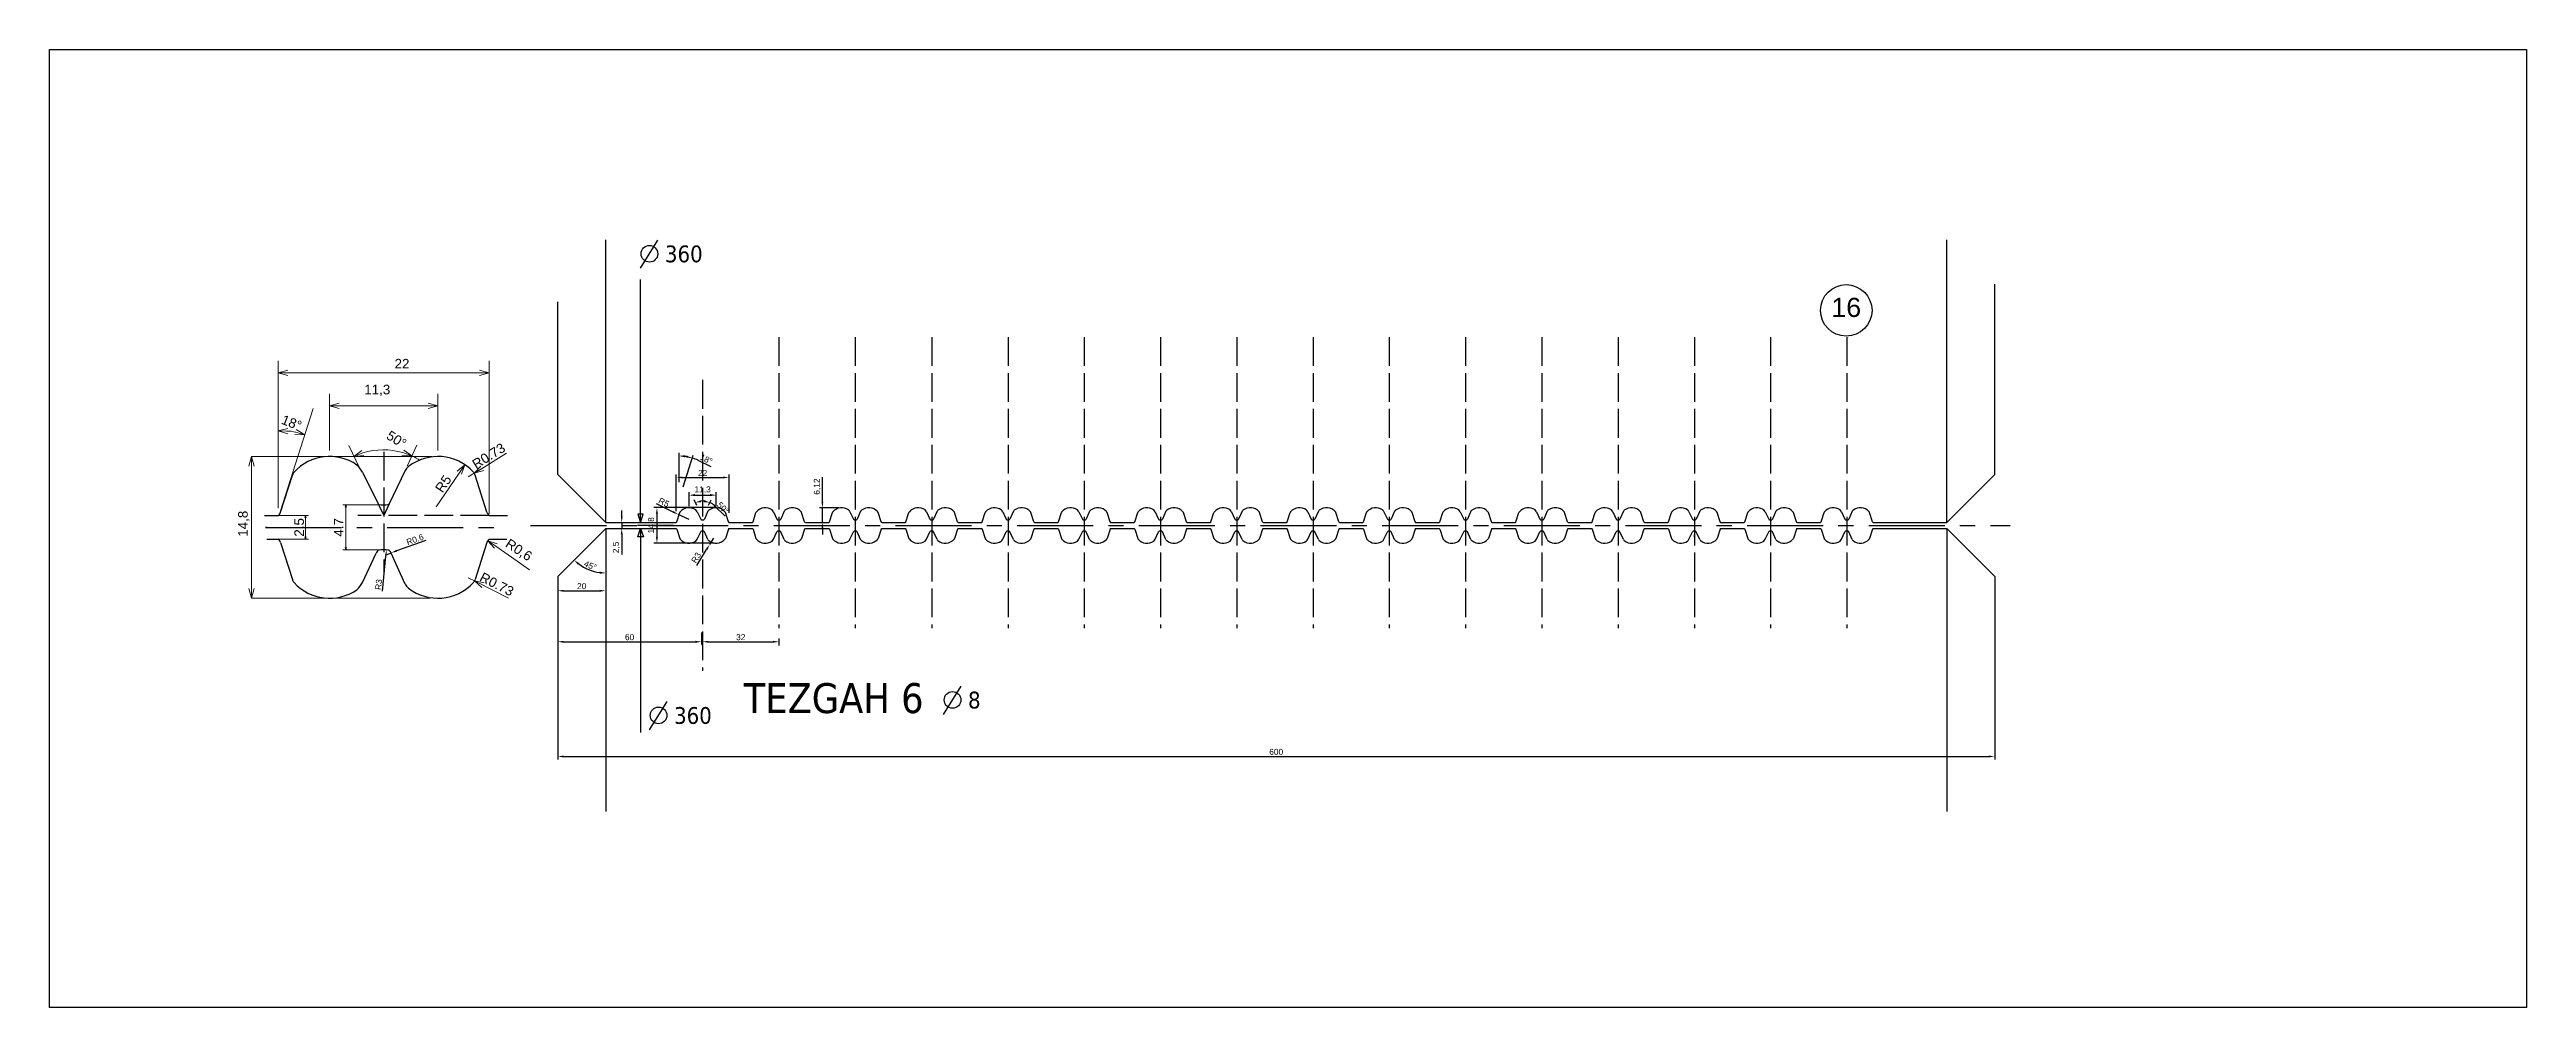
# Model space of a CAD drawing. Header units: millimetres. Extents: x 1526 to 31626, y -4643 to 9189.
# Drawn here: x 23046 to 24080, y -2643 to -2243 of the extents above; entities that cross this region are included whole.
import ezdxf

# ---------------------------------------------------------------- set-up
doc = ezdxf.new("R2010")
doc.units = ezdxf.units.MM
doc.linetypes.add('ACAD_ISO02W100', pattern=[15, 12, -3])
doc.linetypes.add('CENTER', pattern=[50.8, 31.75, -6.35, 6.35, -6.35])
doc.styles.get("Standard").update_dxf_attribs({"font": 'arial.ttf'})
doc.dimstyles.new('ISO-25', dxfattribs={"dimtxt": 2.5, "dimasz": 2.5, "dimexe": 1.25, "dimexo": 0.625, "dimtad": 1, "dimtxsty": 'Standard', "dimcen": 2.5, "dimadec": 0, "dimazin": 0, "dimtfac": 1, "dimtmove": 0, "dimatfit": 3, "dimfxl": 1, "dimarcsym": 0})

msp = doc.modelspace()

# ---------------------------------------------------------------- texts
at = {"char_height": 7, "attachment_point": 1}
for s, insert, width in [('{\\fTahoma|b0|i0|c162|p32;360}', (23302.74306, -2325.2326), 3.8649), ('{\\fTahoma|b0|i0|c162|p32;8}', (23429.30878, -2511.54724), 33.292), ('{\\fTahoma|b0|i0|c162|p32;360}', (23306.54899, -2517.97934), 3.8649)]:
    msp.add_mtext(s, dxfattribs=dict(at, insert=insert, width=width))
for s, insert, char_height, attachment_point in [('16', (23796.02105, -2351.12616), 8, 5), ('22', (23192.96037, -2374.58571), 4, 5), ('11,3', (23182.61982, -2385.74365), 4, 5), ('{\\fTahoma|b0|i0|c162|p32;TEZGAH 6}', (23335.63609, -2507.97563), 12.5, 1)]:
    msp.add_mtext(s, dxfattribs=dict(insert=insert, char_height=char_height, attachment_point=attachment_point))
at = {"char_height": 4, "attachment_point": 5}
for s, insert, rotation in [('18°', (23146.85872, -2399.23346), 338.94869581), ('50°', (23190.65639, -2406.22045), 327.66728195), ('14,8', (23126.9075, -2441.41242), 90)]:
    msp.add_mtext(s, dxfattribs=dict(at, insert=insert, rotation=rotation))
at = {"lineweight": 15, "char_height": 4, "attachment_point": 5}
for s, insert, rotation in [('R0.73', (23229.166, -2413.11342), 32), ('R5', (23210.21662, -2424.74562), 56), ('2.5', (23150.02325, -2442.92688), 90), ('4.7', (23166.52385, -2442.92688), 90), ('R0,6', (23241.5734, -2452.62433), 326.85792119), ('R0.73', (23232.5586, -2466.70791), 333)]:
    msp.add_mtext(s, dxfattribs=dict(at, insert=insert, rotation=rotation))

# ---------------------------------------------------------------- blocks, each defined once
blk = doc.blocks.new('*D2259')
at = {"color": 0, "lineweight": -2, "transparency": 16777216}
for p, q in [((23258, -2464), (23258, -2539.8)), ((23858, -2473.5), (23858, -2539.8)), ((23260.5, -2538.6), (23855.5, -2538.6))]:
    blk.add_line(p, q, dxfattribs=at)
at = {"color": 0, "transparency": 16777216}
for points in [[(23260.5, -2538.2), (23260.5, -2539), (23258, -2538.6)], [(23855.5, -2538.2), (23855.5, -2539), (23858, -2538.6)]]:
    blk.add_solid(points, dxfattribs=at)
at = {"layer": 'Defpoints', "color": 0, "transparency": 16777216}
for p in [(23258, -2463.4), (23858, -2472.9), (23858, -2538.6)]:
    blk.add_point(p, dxfattribs=at)
at = {"color": 0, "transparency": 16777216, "insert": (23558, -2536.7), "char_height": 2.5, "attachment_point": 5}
blk.add_mtext('600', dxfattribs=at)
blk = doc.blocks.new('*D2260')
at = {"color": 0, "lineweight": -2, "transparency": 16777216}
blk.add_arc((23278, -2443.4), 18.6, 232.6936, 262.3064, dxfattribs=at)
at = {"color": 0, "transparency": 16777216}
for points in [[(23266.4, -2458.5), (23267, -2457.9), (23264.8, -2456.6)], [(23275.5, -2461.4), (23275.5, -2462.3), (23278, -2462)]]:
    blk.add_solid(points, dxfattribs=at)
at = {"layer": 'Defpoints', "color": 0, "transparency": 16777216}
for p in [(23278, -2443.4), (23278, -2443.4), (23268.7, -2459.5), (23258, -2463.4), (23278, -2561.6)]:
    blk.add_point(p, dxfattribs=at)
at = {"color": 0, "transparency": 16777216, "insert": (23271.6, -2458.9), "char_height": 2.5, "attachment_point": 5, "rotation": 337.5}
blk.add_mtext('45°', dxfattribs=at)
blk = doc.blocks.new('*D2261')
at = {"color": 0, "lineweight": -2, "transparency": 16777216}
for p, q in [((23258, -2464), (23258, -2470.7)), ((23260.5, -2469.4), (23275.5, -2469.4)), ((23278, -2464), (23278, -2470.7))]:
    blk.add_line(p, q, dxfattribs=at)
at = {"color": 0, "transparency": 16777216}
for points in [[(23260.5, -2469), (23260.5, -2469.8), (23258, -2469.4)], [(23275.5, -2469), (23275.5, -2469.8), (23278, -2469.4)]]:
    blk.add_solid(points, dxfattribs=at)
at = {"layer": 'Defpoints', "color": 0, "transparency": 16777216}
for p in [(23258, -2463.4), (23278, -2463.4), (23278, -2469.4)]:
    blk.add_point(p, dxfattribs=at)
at = {"color": 0, "transparency": 16777216, "insert": (23268, -2467.5), "char_height": 2.5, "attachment_point": 5}
blk.add_mtext('20', dxfattribs=at)
blk = doc.blocks.new('*D2085')
at = {"color": 0, "lineweight": -2, "transparency": 16777216}
for p, q in [((23284.7, -2438.4), (23284.7, -2435.9)), ((23278.6, -2440.9), (23285.9, -2440.9)), ((23278.6, -2443.4), (23285.9, -2443.4)), ((23284.7, -2440.9), (23284.7, -2443.4)), ((23284.7, -2445.9), (23284.7, -2454.3))]:
    blk.add_line(p, q, dxfattribs=at)
at = {"color": 0, "transparency": 16777216}
for points in [[(23284.3, -2438.4), (23285.1, -2438.4), (23284.7, -2440.9)], [(23284.3, -2445.9), (23285.1, -2445.9), (23284.7, -2443.4)]]:
    blk.add_solid(points, dxfattribs=at)
at = {"layer": 'Defpoints', "color": 0, "transparency": 16777216}
for p in [(23278, -2440.9), (23278, -2443.4), (23284.7, -2443.4)]:
    blk.add_point(p, dxfattribs=at)
at = {"color": 0, "transparency": 16777216, "insert": (23282.5, -2451.3), "char_height": 2.5, "attachment_point": 5, "rotation": 90}
blk.add_mtext('2,5', dxfattribs=at)
blk = doc.blocks.new('*D2086')
at = {"color": 0, "lineweight": -2, "transparency": 16777216}
for p, q in [((23312.8, -2434.1), (23312.8, -2428.2)), ((23315.3, -2429.5), (23321.6, -2429.5)), ((23324.1, -2434.1), (23324.1, -2428.2))]:
    blk.add_line(p, q, dxfattribs=at)
at = {"color": 0, "transparency": 16777216}
for points in [[(23315.3, -2429), (23315.3, -2429.9), (23312.8, -2429.5)], [(23321.6, -2429), (23321.6, -2429.9), (23324.1, -2429.5)]]:
    blk.add_solid(points, dxfattribs=at)
at = {"layer": 'Defpoints', "color": 0, "transparency": 16777216}
for p in [(23324.1, -2429.5), (23312.8, -2434.7), (23324.1, -2434.7)]:
    blk.add_point(p, dxfattribs=at)
at = {"color": 0, "transparency": 16777216, "insert": (23318.5, -2427.3), "char_height": 2.5, "attachment_point": 5}
blk.add_mtext('11,3', dxfattribs=at)
blk = doc.blocks.new('*D2087')
at = {"color": 0, "lineweight": -2, "transparency": 16777216}
for p, q in [((23307.5, -2436.2), (23307.5, -2420.9)), ((23310, -2422.1), (23327, -2422.1)), ((23329.5, -2436.8), (23329.5, -2420.9))]:
    blk.add_line(p, q, dxfattribs=at)
at = {"color": 0, "transparency": 16777216}
for points in [[(23310, -2421.7), (23310, -2422.5), (23307.5, -2422.1)], [(23327, -2421.7), (23327, -2422.5), (23329.5, -2422.1)]]:
    blk.add_solid(points, dxfattribs=at)
at = {"layer": 'Defpoints', "color": 0, "transparency": 16777216}
for p in [(23329.5, -2422.1), (23307.5, -2436.9), (23329.5, -2437.5)]:
    blk.add_point(p, dxfattribs=at)
at = {"color": 0, "transparency": 16777216, "insert": (23318.5, -2420.2), "char_height": 2.5, "attachment_point": 5}
blk.add_mtext('22', dxfattribs=at)
blk = doc.blocks.new('*D2088')
at = {"color": 0, "lineweight": -2, "transparency": 16777216}
for p, q in [((23299.1, -2433), (23306.1, -2436.4)), ((23312.8, -2439.7), (23308.3, -2437.5))]:
    blk.add_line(p, q, dxfattribs=at)
at = {"color": 0, "transparency": 16777216}
blk.add_solid([(23306.3, -2436.1), (23305.9, -2436.8), (23308.3, -2437.5)], dxfattribs=at)
at = {"layer": 'Defpoints', "color": 0, "transparency": 16777216}
for p in [(23308.3, -2437.5), (23312.8, -2439.7)]:
    blk.add_point(p, dxfattribs=at)
at = {"color": 0, "transparency": 16777216, "insert": (23302.3, -2432.5), "char_height": 2.5, "attachment_point": 5, "rotation": 333.7743}
blk.add_mtext('R5', dxfattribs=at)
blk = doc.blocks.new('*D2089')
at = {"color": 0, "lineweight": -2, "transparency": 16777216}
for p, q in [((23316, -2433.8), (23314.9, -2431.5)), ((23321, -2433.6), (23322, -2431.4)), ((23323.5, -2434), (23327.9, -2438.3))]:
    blk.add_line(p, q, dxfattribs=at)
for start, end in [(85.6832, 95.3081), (45.6114, 65.6473)]:
    blk.add_arc((23318.5, -2439.1), 7.19, start, end, dxfattribs=at)
at = {"color": 0, "transparency": 16777216}
for points in [[(23317.9, -2432.4), (23317.7, -2431.6), (23315.4, -2432.6)], [(23319.1, -2431.5), (23318.9, -2432.4), (23321.4, -2432.6)]]:
    blk.add_solid(points, dxfattribs=at)
at = {"layer": 'Defpoints', "color": 0, "transparency": 16777216}
for p in [(23316.2, -2434.4), (23317.4, -2432), (23317.7, -2437.4), (23319.2, -2437.4), (23320.7, -2434.2)]:
    blk.add_point(p, dxfattribs=at)
at = {"color": 0, "transparency": 16777216, "insert": (23327, -2434.8), "char_height": 2.5, "attachment_point": 5, "rotation": 315.6114}
blk.add_mtext('50°', dxfattribs=at)
blk = doc.blocks.new('*D2090')
at = {"color": 0, "lineweight": -2, "transparency": 16777216}
for p, q in [((23308.7, -2424.1), (23308.7, -2411.8)), ((23310.3, -2426), (23314.6, -2412.8)), ((23316.5, -2414.9), (23321.9, -2417.5))]:
    blk.add_line(p, q, dxfattribs=at)
for start, end in [(80.044, 82.0733), (64.1905, 72.1173)]:
    blk.add_arc((23308.7, -2431.2), 18.1, start, end, dxfattribs=at)
at = {"color": 0, "transparency": 16777216}
for points in [[(23311.1, -2413.7), (23311.2, -2412.8), (23308.7, -2413.1)], [(23311.9, -2413), (23311.7, -2413.8), (23314.2, -2414)]]:
    blk.add_solid(points, dxfattribs=at)
at = {"layer": 'Defpoints', "color": 0, "transparency": 16777216}
for p in [(23310.5, -2413.2), (23308.7, -2424.7), (23308.9, -2430.5), (23310.1, -2426.6), (23308.7, -2432.1)]:
    blk.add_point(p, dxfattribs=at)
at = {"color": 0, "transparency": 16777216, "insert": (23320, -2414.5), "char_height": 2.5, "attachment_point": 5, "rotation": 334.1905}
blk.add_mtext('18°', dxfattribs=at)
blk = doc.blocks.new('*D2091')
at = {"color": 0, "lineweight": -2, "transparency": 16777216}
for p, q in [((23323.5, -2434.7), (23298.1, -2434.7)), ((23299.4, -2437.2), (23299.4, -2447)), ((23323.3, -2449.5), (23298.1, -2449.5))]:
    blk.add_line(p, q, dxfattribs=at)
at = {"color": 0, "transparency": 16777216}
for points in [[(23299, -2437.2), (23299.8, -2437.2), (23299.4, -2434.7)], [(23299, -2447), (23299.8, -2447), (23299.4, -2449.5)]]:
    blk.add_solid(points, dxfattribs=at)
at = {"layer": 'Defpoints', "color": 0, "transparency": 16777216}
for p in [(23324.1, -2434.7), (23299.4, -2449.5), (23323.9, -2449.5)]:
    blk.add_point(p, dxfattribs=at)
at = {"color": 0, "transparency": 16777216, "insert": (23297.2, -2442.1), "char_height": 2.5, "attachment_point": 5, "rotation": 90}
blk.add_mtext('14,8', dxfattribs=at)
blk = doc.blocks.new('*D2092')
at = {"color": 0, "lineweight": -2, "transparency": 16777216}
for p, q in [((23323, -2447.5), (23321.4, -2450.1)), ((23316, -2458.8), (23320.1, -2452.2))]:
    blk.add_line(p, q, dxfattribs=at)
at = {"color": 0, "transparency": 16777216}
blk.add_solid([(23319.8, -2452), (23320.5, -2452.4), (23321.4, -2450.1)], dxfattribs=at)
at = {"layer": 'Defpoints', "color": 0, "transparency": 16777216}
for p in [(23321.4, -2450.1), (23323, -2447.5)]:
    blk.add_point(p, dxfattribs=at)
at = {"color": 0, "transparency": 16777216, "insert": (23315.8, -2455.6), "char_height": 2.5, "attachment_point": 5, "rotation": 58.327}
blk.add_mtext('R3', dxfattribs=at)
blk = doc.blocks.new('*D2005')
at = {"color": 0, "lineweight": -2, "transparency": 16777216}
for p, q in [((23258, -2486.8), (23258, -2491.9)), ((23260.5, -2490.7), (23315.5, -2490.7)), ((23318, -2486.8), (23318, -2491.9))]:
    blk.add_line(p, q, dxfattribs=at)
at = {"color": 0, "transparency": 16777216}
for points in [[(23260.5, -2490.3), (23260.5, -2491.1), (23258, -2490.7)], [(23315.5, -2490.3), (23315.5, -2491.1), (23318, -2490.7)]]:
    blk.add_solid(points, dxfattribs=at)
at = {"layer": 'Defpoints', "color": 0, "transparency": 16777216}
for p in [(23258, -2486.2), (23318, -2486.2), (23318, -2490.7)]:
    blk.add_point(p, dxfattribs=at)
at = {"color": 0, "transparency": 16777216, "insert": (23288, -2488.8), "char_height": 2.5, "attachment_point": 5}
blk.add_mtext('60', dxfattribs=at)
blk = doc.blocks.new('*D2006')
at = {"color": 0, "lineweight": -2, "transparency": 16777216}
for p, q in [((23318.4, -2492.3), (23318.4, -2489.4)), ((23320.9, -2490.7), (23347.9, -2490.7)), ((23350.4, -2492.3), (23350.4, -2489.4))]:
    blk.add_line(p, q, dxfattribs=at)
at = {"color": 0, "transparency": 16777216}
for points in [[(23320.9, -2490.3), (23320.9, -2491.1), (23318.4, -2490.7)], [(23347.9, -2490.3), (23347.9, -2491.1), (23350.4, -2490.7)]]:
    blk.add_solid(points, dxfattribs=at)
at = {"layer": 'Defpoints', "color": 0, "transparency": 16777216}
for p in [(23350.4, -2490.7), (23318.4, -2492.9), (23350.4, -2492.9)]:
    blk.add_point(p, dxfattribs=at)
at = {"color": 0, "transparency": 16777216, "insert": (23334.4, -2488.8), "char_height": 2.5, "attachment_point": 5}
blk.add_mtext('32', dxfattribs=at)
blk = doc.blocks.new('_Open30')
at = {"color": 0, "linetype": 'ByBlock', "lineweight": -2}
for p, q in [((-1, 0.27), (0, 0)), ((0, 0), (-1, -0.27)), ((0, 0), (-1, 0))]:
    blk.add_line(p, q, dxfattribs=at)
blk = doc.blocks.new('*D2124')
at = {"color": 0, "lineweight": -2, "transparency": 16777216}
for p, q in [((23368.5, -2432.3), (23368.5, -2422)), ((23375.4, -2434.8), (23367.3, -2434.8)), ((23368.5, -2440.9), (23368.5, -2434.8)), ((23366.9, -2440.9), (23369.8, -2440.9)), ((23368.5, -2443.4), (23368.5, -2445.9))]:
    blk.add_line(p, q, dxfattribs=at)
at = {"color": 0, "transparency": 16777216}
for points in [[(23368.1, -2432.3), (23368.9, -2432.3), (23368.5, -2434.8)], [(23368.1, -2443.4), (23368.9, -2443.4), (23368.5, -2440.9)]]:
    blk.add_solid(points, dxfattribs=at)
at = {"layer": 'Defpoints', "color": 0, "transparency": 16777216}
for p in [(23368.5, -2434.8), (23376, -2434.8), (23366.3, -2440.9)]:
    blk.add_point(p, dxfattribs=at)
at = {"color": 0, "lineweight": 15, "transparency": 16777216, "insert": (23366.4, -2425.9), "char_height": 2.5, "attachment_point": 5, "rotation": 90}
blk.add_mtext('6,12', dxfattribs=at)
blk = doc.blocks.new('*D2146')
at = {"color": 0, "lineweight": -2, "transparency": 16777216}
blk.add_line((23184.8, -2469.6), (23186.2, -2454.9), dxfattribs=at)
at = {"color": 0, "transparency": 16777216}
blk.add_solid([(23185.8, -2454.8), (23186.6, -2454.9), (23186.5, -2452.4)], dxfattribs=at)
at = {"layer": 'Defpoints', "color": 0, "transparency": 16777216}
for p in [(23186.5, -2452.4), (23185.3, -2464.3)]:
    blk.add_point(p, dxfattribs=at)
at = {"color": 0, "lineweight": 15, "transparency": 16777216, "insert": (23183.2, -2466.8), "char_height": 2.5, "attachment_point": 5, "rotation": 84.5255}
blk.add_mtext('R3', dxfattribs=at)
blk = doc.blocks.new('*D2147')
at = {"color": 0, "lineweight": -2, "transparency": 16777216}
for p, q in [((23202.9, -2448.4), (23190.7, -2452.7)), ((23186.7, -2454.2), (23188.4, -2453.6))]:
    blk.add_line(p, q, dxfattribs=at)
at = {"color": 0, "transparency": 16777216}
blk.add_solid([(23190.6, -2452.3), (23190.9, -2453.1), (23188.4, -2453.6)], dxfattribs=at)
at = {"layer": 'Defpoints', "color": 0, "transparency": 16777216}
for p in [(23186.7, -2454.2), (23188.4, -2453.6)]:
    blk.add_point(p, dxfattribs=at)
at = {"color": 0, "lineweight": 15, "transparency": 16777216, "insert": (23198.4, -2448), "char_height": 2.5, "attachment_point": 5, "rotation": 19.4681}
blk.add_mtext('R0.6', dxfattribs=at)

# ---------------------------------------------------------------- dimensions: what is measured, and where the dimension line sits
for base, p1, p2, picture, middle in [((23329.46083, -2422.11231), (23307.46083, -2436.86822), (23329.46083, -2437.45655), '*D2087', (23318.46083, -2420.23219)), ((23324.11083, -2429.45812), (23312.81083, -2434.74546), (23324.11083, -2434.74546), '*D2086', (23318.46083, -2427.33073)), ((23857.99851, -2538.56788), (23258.00326, -2463.39546), (23857.99851, -2472.89843), '*D2259', (23558.00089, -2536.66645)), ((23278.00326, -2469.41437), (23258.00326, -2463.39546), (23278.00326, -2463.39546), '*D2261', (23268.00326, -2467.51294)), ((23318.00326, -2490.6711), (23258.00326, -2486.18376), (23318.00326, -2486.18376), '*D2005', (23288.00326, -2488.76967)), ((23350.37852, -2490.6711), (23318.37852, -2492.89861), (23350.37852, -2492.89861), '*D2006', (23334.37852, -2488.76881))]:
    dim = msp.add_linear_dim(base=base, p1=p1, p2=p2, dimstyle='ISO-25')
    dim.commit()
    dim.dimension.update_dxf_attribs({"geometry": picture, "text_midpoint": middle})
for base, line1, line2, picture, middle in [((23310.54869, -2413.18826), ((23308.67058, -2432.07738), (23308.67058, -2424.67738)), ((23308.89251, -2430.48749), (23310.13738, -2426.62932)), '*D2090', (23320.03656, -2414.47128)), ((23317.37895, -2432.0126), ((23316.23122, -2434.37554), (23317.67692, -2437.42789)), ((23320.69528, -2434.21009), (23319.23883, -2437.42789)), '*D2089', (23327.03127, -2434.77295)), ((23268.68725, -2459.53126), ((23278.00326, -2443.39546), (23278.00326, -2561.61693)), ((23278.00326, -2443.39546), (23258.00326, -2463.39546)), '*D2260', (23271.59879, -2458.85723))]:
    dim = msp.add_angular_dim_2l(base=base, line1=line1, line2=line2, dimstyle='ISO-25')
    dim.commit()
    dim.dimension.update_dxf_attribs({"geometry": picture, "text_midpoint": middle})
for center, mpoint, picture, middle in [((23312.81083, -2439.74546), (23308.32553, -2437.53592), '*D2088', (23302.30095, -2432.45418)), ((23323.01426, -2447.50457), (23321.43904, -2450.05774), '*D2092', (23315.80818, -2455.56158))]:
    dim = msp.add_radius_dim(center=center, mpoint=mpoint, dimstyle='ISO-25')
    dim.commit()
    dim.dimension.update_dxf_attribs({"geometry": picture, "text_midpoint": middle})
at = {"color": 3, "lineweight": 15}
dim = msp.add_linear_dim(base=(23368.53116, -2434.77905), p1=(23366.31173, -2440.89546), p2=(23376.00854, -2434.77905), angle=90, dimstyle='ISO-25', dxfattribs=at)
dim.commit()
dim.dimension.update_dxf_attribs({"geometry": '*D2124', "text_midpoint": (23366.40377, -2425.91309)})
for base, p1, p2, picture, middle in [((23284.67392, -2443.39546), (23278.00326, -2440.89546), (23278.00326, -2443.39546), '*D2085', (23282.54653, -2451.3269)), ((23299.37564, -2449.54157), (23324.11302, -2434.74105), (23323.94232, -2449.54157), '*D2091', (23297.24826, -2442.14131))]:
    dim = msp.add_linear_dim(base=base, p1=p1, p2=p2, angle=90, dimstyle='ISO-25')
    dim.commit()
    dim.dimension.update_dxf_attribs({"geometry": picture, "text_midpoint": middle})
at = {"lineweight": 15}
for center, mpoint, text, picture, middle in [((23186.70432, -2454.15792), (23188.37641, -2453.56685), 'R0.6', '*D2147', (23199.02728, -2449.80186)), ((23185.31653, -2464.32688), (23186.46136, -2452.38161), 'R3', '*D2146', (23185.06276, -2466.97474))]:
    dim = msp.add_radius_dim(center=center, mpoint=mpoint, text=text, dimstyle='ISO-25', dxfattribs=at)
    dim.commit()
    dim.dimension.update_dxf_attribs({"geometry": picture, "text_midpoint": middle, "dimtype": 164})

# ---------------------------------------------------------------- linework, layer by layer
for p, q in [((23278.00326, -2440.89546), (23278.00326, -2322.91406)), ((23292.55327, -2334.70953), (23299.83507, -2322.94232)), ((23837.99851, -2440.89546), (23837.99851, -2322.91406)), ((23292.55326, -2440.89546), (23292.55326, -2339.41773)), ((23857.99851, -2420.89546), (23857.99851, -2341.38509)), ((23258.00326, -2420.89546), (23258.00326, -2348.76779)), ((23176.39808, -2419.90165), (23182.95967, -2433.16338)), ((23194.25433, -2419.23986), (23187.65212, -2433.04367)), ((23278.00326, -2440.89546), (23258.00326, -2420.89546)), ((23278.00326, -2440.89546), (23278.00326, -2420.89546)), ((23837.99851, -2440.89546), (23857.99851, -2420.89546)), ((23135.54077, -2437.92688), (23141.31653, -2437.92688)), ((23229.31653, -2437.92688), (23237.03357, -2437.92688)), ((23278.00326, -2440.89546), (23278.00326, -2438.89546)), ((23291.38732, -2437.44047), (23292.55326, -2440.89546)), ((23293.64639, -2437.44047), (23291.38732, -2437.44047)), ((23292.55326, -2440.89546), (23293.64639, -2437.44047)), ((23316.23122, -2436.38915), (23317.67692, -2439.4415)), ((23320.69528, -2436.2237), (23319.23883, -2439.4415)), ((23348.07294, -2436.38915), (23349.51865, -2439.4415)), ((23352.537, -2436.2237), (23351.08055, -2439.4415)), ((23380.00298, -2436.38915), (23381.44869, -2439.4415)), ((23384.46705, -2436.2237), (23383.01059, -2439.4415)), ((23411.93303, -2436.38915), (23413.37873, -2439.4415)), ((23416.39709, -2436.2237), (23414.94064, -2439.4415)), ((23443.77475, -2436.38915), (23445.22045, -2439.4415)), ((23448.23881, -2436.2237), (23446.78236, -2439.4415)), ((23475.61648, -2436.38915), (23477.06218, -2439.4415)), ((23480.08054, -2436.2237), (23478.62408, -2439.4415)), ((23507.4582, -2436.38915), (23508.9039, -2439.4415)), ((23511.92226, -2436.2237), (23510.46581, -2439.4415)), ((23539.29992, -2436.38915), (23540.74563, -2439.4415)), ((23543.76399, -2436.2237), (23542.30753, -2439.4415)), ((23571.14165, -2436.38915), (23572.58735, -2439.4415)), ((23575.60571, -2436.2237), (23574.14925, -2439.4415)), ((23602.98337, -2436.38915), (23604.42907, -2439.4415)), ((23607.44743, -2436.2237), (23605.99098, -2439.4415)), ((23634.82509, -2436.38915), (23636.2708, -2439.4415)), ((23639.28916, -2436.2237), (23637.8327, -2439.4415)), ((23666.66682, -2436.38915), (23668.11252, -2439.4415)), ((23671.13088, -2436.2237), (23669.67443, -2439.4415)), ((23698.50854, -2436.38915), (23699.95425, -2439.4415)), ((23702.97261, -2436.2237), (23701.51615, -2439.4415)), ((23730.35027, -2436.38915), (23731.79597, -2439.4415)), ((23734.81433, -2436.2237), (23733.35787, -2439.4415)), ((23762.19199, -2436.38915), (23763.63769, -2439.4415)), ((23766.65605, -2436.2237), (23765.1996, -2439.4415)), ((23794.03371, -2436.38915), (23795.47942, -2439.4415)), ((23798.49778, -2436.2237), (23797.04132, -2439.4415)), ((23136.68627, -2442.92688), (23136.01309, -2442.92688)), ((23136.4854, -2447.92688), (23141.31653, -2447.92688)), ((23229.31653, -2447.92688), (23236.72066, -2447.92688)), ((23278.00326, -2443.39546), (23258.00326, -2463.39546)), ((23278.00326, -2440.89546), (23307.46083, -2440.89546)), ((23278.00326, -2443.39546), (23278.00326, -2561.61693)), ((23278.00326, -2443.39546), (23278.00326, -2445.39546)), ((23278.00326, -2443.39546), (23307.46083, -2443.39546)), ((23278.00326, -2445.39546), (23278.00326, -2463.39546)), ((23306.30326, -2442.14546), (23291.30326, -2442.14546)), ((23306.30326, -2442.14546), (23291.30326, -2442.14546)), ((23291.38732, -2446.85045), (23292.55326, -2443.39546)), ((23293.83754, -2446.85045), (23291.38732, -2446.85045)), ((23306.30326, -2442.14546), (23292.55326, -2442.14546)), ((23292.55326, -2443.39546), (23292.55326, -2528.53382)), ((23292.55326, -2443.39546), (23293.83754, -2446.85045)), ((23316.23122, -2447.90176), (23317.67692, -2444.84942)), ((23318.46083, -2445.89546), (23318.46083, -2446.99546)), ((23320.69528, -2448.06721), (23319.23883, -2444.84942)), ((23329.46083, -2440.89546), (23339.30255, -2440.89546)), ((23329.46083, -2443.39546), (23339.30255, -2443.39546)), ((23348.07294, -2447.90176), (23349.51865, -2444.84942)), ((23350.30255, -2445.89546), (23350.30255, -2446.99546)), ((23352.537, -2448.06721), (23351.08055, -2444.84942)), ((23361.39087, -2440.89546), (23371.2326, -2440.89546)), ((23361.39087, -2443.39546), (23371.2326, -2443.39546)), ((23380.00298, -2447.90176), (23381.44869, -2444.84942)), ((23382.2326, -2445.89546), (23382.2326, -2446.99546)), ((23384.46705, -2448.06721), (23383.01059, -2444.84942)), ((23393.32092, -2440.89546), (23403.16264, -2440.89546)), ((23393.32092, -2443.39546), (23403.16264, -2443.39546)), ((23411.93303, -2447.90176), (23413.37873, -2444.84942)), ((23414.16264, -2445.89546), (23414.16264, -2446.99546)), ((23416.39709, -2448.06721), (23414.94064, -2444.84942)), ((23425.16264, -2440.89546), (23435.00436, -2440.89546)), ((23425.16264, -2443.39546), (23435.00436, -2443.39546)), ((23443.77475, -2447.90176), (23445.22045, -2444.84942)), ((23446.00436, -2445.89546), (23446.00436, -2446.99546)), ((23448.23881, -2448.06721), (23446.78236, -2444.84942)), ((23457.00436, -2440.89546), (23466.84609, -2440.89546)), ((23457.00436, -2443.39546), (23466.84609, -2443.39546)), ((23475.61648, -2447.90176), (23477.06218, -2444.84942)), ((23477.84609, -2445.89546), (23477.84609, -2446.99546)), ((23480.08054, -2448.06721), (23478.62408, -2444.84942)), ((23488.84609, -2440.89546), (23498.68781, -2440.89546)), ((23488.84609, -2443.39546), (23498.68781, -2443.39546)), ((23507.4582, -2447.90176), (23508.9039, -2444.84942)), ((23509.68781, -2445.89546), (23509.68781, -2446.99546)), ((23511.92226, -2448.06721), (23510.46581, -2444.84942)), ((23520.68781, -2440.89546), (23530.52954, -2440.89546)), ((23520.68781, -2443.39546), (23530.52954, -2443.39546)), ((23539.29992, -2447.90176), (23540.74563, -2444.84942)), ((23541.52954, -2445.89546), (23541.52954, -2446.99546)), ((23543.76399, -2448.06721), (23542.30753, -2444.84942)), ((23552.52954, -2440.89546), (23562.37126, -2440.89546)), ((23552.52954, -2443.39546), (23562.37126, -2443.39546)), ((23571.14165, -2447.90176), (23572.58735, -2444.84942)), ((23573.37126, -2445.89546), (23573.37126, -2446.99546)), ((23575.60571, -2448.06721), (23574.14925, -2444.84942)), ((23584.37126, -2440.89546), (23594.21298, -2440.89546)), ((23584.37126, -2443.39546), (23594.21298, -2443.39546)), ((23602.98337, -2447.90176), (23604.42907, -2444.84942)), ((23605.21298, -2445.89546), (23605.21298, -2446.99546)), ((23607.44743, -2448.06721), (23605.99098, -2444.84942)), ((23616.21298, -2440.89546), (23626.05471, -2440.89546)), ((23616.21298, -2443.39546), (23626.05471, -2443.39546)), ((23634.82509, -2447.90176), (23636.2708, -2444.84942)), ((23637.05471, -2445.89546), (23637.05471, -2446.99546)), ((23639.28916, -2448.06721), (23637.8327, -2444.84942)), ((23648.05471, -2440.89546), (23657.89643, -2440.89546)), ((23648.05471, -2443.39546), (23657.89643, -2443.39546)), ((23666.66682, -2447.90176), (23668.11252, -2444.84942)), ((23668.89643, -2445.89546), (23668.89643, -2446.99546)), ((23671.13088, -2448.06721), (23669.67443, -2444.84942)), ((23679.89643, -2440.89546), (23689.73815, -2440.89546)), ((23679.89643, -2443.39546), (23689.73815, -2443.39546)), ((23698.50854, -2447.90176), (23699.95425, -2444.84942)), ((23700.73815, -2445.89546), (23700.73815, -2446.99546)), ((23702.97261, -2448.06721), (23701.51615, -2444.84942)), ((23711.73815, -2440.89546), (23721.57988, -2440.89546)), ((23711.73815, -2443.39546), (23721.57988, -2443.39546)), ((23730.35027, -2447.90176), (23731.79597, -2444.84942)), ((23732.57988, -2445.89546), (23732.57988, -2446.99546)), ((23734.81433, -2448.06721), (23733.35787, -2444.84942)), ((23743.57988, -2440.89546), (23753.4216, -2440.89546)), ((23743.57988, -2443.39546), (23753.4216, -2443.39546)), ((23762.19199, -2447.90176), (23763.63769, -2444.84942)), ((23764.4216, -2445.89546), (23764.4216, -2446.99546)), ((23766.65605, -2448.06721), (23765.1996, -2444.84942)), ((23775.4216, -2440.89546), (23785.26333, -2440.89546)), ((23775.4216, -2443.39546), (23785.26333, -2443.39546)), ((23794.03371, -2447.90176), (23795.47942, -2444.84942)), ((23796.26333, -2445.89546), (23796.26333, -2446.99546)), ((23798.49778, -2448.06721), (23797.04132, -2444.84942)), ((23807.26333, -2440.89546), (23837.99851, -2440.89546)), ((23807.26333, -2443.39546), (23837.99851, -2443.39546)), ((23837.99851, -2443.39546), (23837.99851, -2561.57532)), ((23837.99851, -2443.39546), (23857.99851, -2463.39546)), ((23176.39808, -2465.95211), (23182.1809, -2453.74271)), ((23185.31653, -2457.92688), (23185.31653, -2462.32688)), ((23194.25433, -2466.6139), (23188.42852, -2453.74271)), ((23258.00326, -2463.39546), (23258.00326, -2486.18376)), ((23857.99851, -2463.39546), (23857.99851, -2539.08221)), ((23419.11899, -2521.02416), (23426.40079, -2509.25696)), ((23296.35919, -2527.45626), (23303.64099, -2515.68906))]:
    msp.add_line(p, q)
at = {"linetype": 'ACAD_ISO02W100'}
for p, q in [((23350.30857, -2363.48199), (23350.30857, -2484.98639)), ((23382.23861, -2363.48199), (23382.23861, -2484.98639)), ((23414.16865, -2363.48199), (23414.16865, -2484.98639)), ((23446.01038, -2363.48199), (23446.01038, -2484.98639)), ((23477.8521, -2363.48199), (23477.8521, -2484.98639)), ((23509.69383, -2363.48199), (23509.69383, -2484.98639)), ((23541.53555, -2363.48199), (23541.53555, -2484.98639)), ((23573.37727, -2363.48199), (23573.37727, -2484.98639)), ((23605.219, -2363.48199), (23605.219, -2484.98639)), ((23637.06072, -2363.48199), (23637.06072, -2484.98639)), ((23668.90244, -2363.48199), (23668.90244, -2484.98639)), ((23700.74417, -2363.48199), (23700.74417, -2484.98639)), ((23732.58589, -2363.48199), (23732.58589, -2484.98639)), ((23764.42762, -2363.48199), (23764.42762, -2484.98639)), ((23796.26934, -2363.48199), (23796.26934, -2484.98639)), ((23318.37852, -2381.39326), (23318.37852, -2502.89766)), ((23185.31653, -2411.3376), (23185.31653, -2460.35521))]:
    msp.add_line(p, q, dxfattribs=at)
at = {"linetype": 'ACAD_ISO02W100', "lineweight": 15}
msp.add_line((23382.23861, -2363.48199), (23382.23861, -2484.98639), dxfattribs=at)
at = {"color": 251, "lineweight": 5}
for p, q in [((23141.31653, -2434.94464), (23141.31653, -2373.42099)), ((23229.31653, -2437.29794), (23229.31653, -2373.42099)), ((23162.71653, -2410.82688), (23162.71653, -2387.17752)), ((23207.91653, -2410.82688), (23207.91653, -2387.17752)), ((23142.15355, -2436.01756), (23155.81889, -2393.2291)), ((23175.16675, -2418.07991), (23170.77071, -2408.79843)), ((23195.12401, -2417.39994), (23199.1283, -2408.55313)), ((23205.42528, -2413.30927), (23130.13437, -2413.30927)), ((23136.16577, -2437.92688), (23153.89825, -2437.92688)), ((23184.69153, -2433.52688), (23168.23218, -2433.52688)), ((23137.1104, -2447.92688), (23153.89825, -2447.92688)), ((23184.67954, -2452.32689), (23168.23218, -2452.32689)), ((23204.7425, -2472.51131), (23130.13437, -2472.51131))]:
    msp.add_line(p, q, dxfattribs=at)
at = {"lineweight": 5}
for p, q in [((23145.31653, -2378.42099), (23225.31653, -2378.42099)), ((23166.71653, -2392.17752), (23203.91653, -2392.17752)), ((23130.13437, -2417.30927), (23130.13437, -2468.51131)), ((23207.24811, -2434.36748), (23218.63942, -2417.62531)), ((23236.63889, -2411.96187), (23223.96036, -2419.82074)), ((23220.64521, -2421.87567), (23223.11041, -2420.3476)), ((23152.64825, -2438.92688), (23152.64825, -2446.92688)), ((23169.48218, -2434.52688), (23169.48218, -2451.32689)), ((23246.17958, -2460.60109), (23232.1044, -2450.7168)), ((23220.64521, -2463.97809), (23223.23145, -2465.29093)), ((23237.42423, -2472.49547), (23224.12315, -2465.74357))]:
    msp.add_line(p, q, dxfattribs=at)
at = {"color": 0}
for p, q in [((23142.20426, -2436.56729), (23147.18375, -2421.13461)), ((23228.4288, -2436.56729), (23223.44932, -2421.13461)), ((23307.68276, -2440.55556), (23308.92763, -2436.69739)), ((23329.2389, -2440.55556), (23327.99403, -2436.69739)), ((23339.52449, -2440.55556), (23340.76936, -2436.69739)), ((23361.08062, -2440.55556), (23359.83575, -2436.69739)), ((23371.45453, -2440.55556), (23372.6994, -2436.69739)), ((23393.01066, -2440.55556), (23391.76579, -2436.69739)), ((23403.38457, -2440.55556), (23404.62944, -2436.69739)), ((23424.94071, -2440.55556), (23423.69584, -2436.69739)), ((23435.2263, -2440.55556), (23436.47117, -2436.69739)), ((23456.78243, -2440.55556), (23455.53756, -2436.69739)), ((23467.06802, -2440.55556), (23468.31289, -2436.69739)), ((23488.62415, -2440.55556), (23487.37928, -2436.69739)), ((23498.90974, -2440.55556), (23500.15462, -2436.69739)), ((23520.46588, -2440.55556), (23519.22101, -2436.69739)), ((23530.75147, -2440.55556), (23531.99634, -2436.69739)), ((23552.3076, -2440.55556), (23551.06273, -2436.69739)), ((23562.59319, -2440.55556), (23563.83806, -2436.69739)), ((23584.14933, -2440.55556), (23582.90446, -2436.69739)), ((23594.43492, -2440.55556), (23595.67979, -2436.69739)), ((23615.99105, -2440.55556), (23614.74618, -2436.69739)), ((23626.27664, -2440.55556), (23627.52151, -2436.69739)), ((23647.83277, -2440.55556), (23646.5879, -2436.69739)), ((23658.11836, -2440.55556), (23659.36323, -2436.69739)), ((23679.6745, -2440.55556), (23678.42963, -2436.69739)), ((23689.96009, -2440.55556), (23691.20496, -2436.69739)), ((23711.51622, -2440.55556), (23710.27135, -2436.69739)), ((23721.80181, -2440.55556), (23723.04668, -2436.69739)), ((23743.35795, -2440.55556), (23742.11307, -2436.69739)), ((23753.64354, -2440.55556), (23754.88841, -2436.69739)), ((23775.19967, -2440.55556), (23773.9548, -2436.69739)), ((23785.48526, -2440.55556), (23786.73013, -2436.69739)), ((23807.04139, -2440.55556), (23805.79652, -2436.69739)), ((23142.20426, -2449.28647), (23147.18375, -2464.71915)), ((23228.4288, -2449.28647), (23223.44932, -2464.71915)), ((23307.68276, -2443.73536), (23308.92763, -2447.59353)), ((23329.2389, -2443.73536), (23327.99403, -2447.59353)), ((23339.52449, -2443.73536), (23340.76936, -2447.59353)), ((23361.08062, -2443.73536), (23359.83575, -2447.59353)), ((23371.45453, -2443.73536), (23372.6994, -2447.59353)), ((23393.01066, -2443.73536), (23391.76579, -2447.59353)), ((23403.38457, -2443.73536), (23404.62944, -2447.59353)), ((23424.94071, -2443.73536), (23423.69584, -2447.59353)), ((23435.2263, -2443.73536), (23436.47117, -2447.59353)), ((23456.78243, -2443.73536), (23455.53756, -2447.59353)), ((23467.06802, -2443.73536), (23468.31289, -2447.59353)), ((23488.62415, -2443.73536), (23487.37928, -2447.59353)), ((23498.90974, -2443.73536), (23500.15462, -2447.59353)), ((23520.46588, -2443.73536), (23519.22101, -2447.59353)), ((23530.75147, -2443.73536), (23531.99634, -2447.59353)), ((23552.3076, -2443.73536), (23551.06273, -2447.59353)), ((23562.59319, -2443.73536), (23563.83806, -2447.59353)), ((23584.14933, -2443.73536), (23582.90446, -2447.59353)), ((23594.43492, -2443.73536), (23595.67979, -2447.59353)), ((23615.99105, -2443.73536), (23614.74618, -2447.59353)), ((23626.27664, -2443.73536), (23627.52151, -2447.59353)), ((23647.83277, -2443.73536), (23646.5879, -2447.59353)), ((23658.11836, -2443.73536), (23659.36323, -2447.59353)), ((23679.6745, -2443.73536), (23678.42963, -2447.59353)), ((23689.96009, -2443.73536), (23691.20496, -2447.59353)), ((23711.51622, -2443.73536), (23710.27135, -2447.59353)), ((23721.80181, -2443.73536), (23723.04668, -2447.59353)), ((23743.35795, -2443.73536), (23742.11307, -2447.59353)), ((23753.64354, -2443.73536), (23754.88841, -2447.59353)), ((23775.19967, -2443.73536), (23773.9548, -2447.59353)), ((23785.48526, -2443.73536), (23786.73013, -2447.59353)), ((23807.04139, -2443.73536), (23805.79652, -2447.59353))]:
    msp.add_line(p, q, dxfattribs=at)
at = {"color": 3, "linetype": 'ACAD_ISO02W100'}
for p, q in [((23229.31653, -2437.92688), (23174.44972, -2437.92688)), ((23182.95967, -2433.16338), (23185.31653, -2437.92688)), ((23187.65212, -2433.04367), (23185.31653, -2437.92688))]:
    msp.add_line(p, q, dxfattribs=at)
at = {"color": 1, "linetype": 'CENTER'}
for p, q in [((23136.01309, -2442.92688), (23236.87711, -2442.92688)), ((23246.60985, -2442.14546), (23864.46284, -2442.14546))]:
    msp.add_line(p, q, dxfattribs=at)
at = {"color": 2}
msp.add_lwpolyline([(23045.78239, -2643.4056), (23045.78239, -2243.4056), (24080.04857, -2243.4056), (24080.04857, -2643.4056), (23045.78239, -2643.4056), (23045.78239, -2243.4056)], dxfattribs=at)
for centre, radius in [((23296.27656, -2328.69278), 3.47217), ((23796.02303, -2352.33203), 10.75362), ((23422.84228, -2515.00741), 3.47217), ((23300.08248, -2521.43951), 3.47217)]:
    msp.add_circle(centre, radius)
at = {"lineweight": 5}
for centre, radius, start, end in [((23145.17228, -2415.7922), 13.04527, 74.86296616, 92.13712573), ((23185.21436, -2439.29367), 28.74283, 73.62732865, 107.36392012), ((23185.21436, -2439.29367), 28.74283, 57.66728195, 65.6473053)]:
    msp.add_arc(centre, radius, start, end, dxfattribs=at)
for centre, radius, start, end in [((23149.98786, -2421.87567), 2.90038, 136.56097302, 165.1965397), ((23162.68686, -2433.34147), 20.00901, 55.28432293, 137.7242532), ((23168.11721, -2423.88338), 9.18842, 25.67984804, 49.52074843), ((23203.84734, -2425.75082), 11.59389, 135.13993271, 145.83451381), ((23207.94621, -2433.34147), 20.00901, 42.2757468, 127.99347675), ((23220.64521, -2421.87567), 2.90038, 14.8034603, 43.43902698), ((23139.85323, -2436.00182), 2.41808, 307.23966701, 346.47617537), ((23183.4347, -2432.77049), 0.6, 206.32509774, 260.49851186), ((23184.41007, -2431.24122), 2.39286, 233.14447336, 241.99714617), ((23185.31653, -2421.52688), 12, 260.49851186, 279.05577147), ((23187.11085, -2432.78479), 0.6, 279.05577147, 334.43870587), ((23230.77983, -2436.00182), 2.41808, 193.52382463, 232.76033299), ((23307.095, -2440.41419), 0.60452, 307.23966701, 346.47617537), ((23309.62866, -2436.88265), 0.72509, 136.56097302, 165.1965397), ((23312.80341, -2439.7491), 5.00225, 55.28432293, 137.7242532), ((23314.161, -2437.38458), 2.2971, 25.67984804, 49.52074843), ((23318.23421, -2439.22404), 0.59821, 201.31575058, 241.99714617), ((23318.46083, -2436.79546), 3, 260.26086222, 279.62457831), ((23318.80778, -2439.3377), 0.44337, 290.41130635, 346.46021129), ((23323.09353, -2437.85144), 2.89847, 135.13993271, 145.83451381), ((23324.11825, -2439.7491), 5.00225, 42.2757468, 127.99347675), ((23327.293, -2436.88265), 0.72509, 14.8034603, 43.43902698), ((23329.82666, -2440.41419), 0.60452, 193.52382463, 232.76033299), ((23338.93673, -2440.41419), 0.60452, 307.23966701, 346.47617537), ((23341.47038, -2436.88265), 0.72509, 136.56097302, 165.1965397), ((23344.64514, -2439.7491), 5.00225, 55.28432293, 137.7242532), ((23346.00272, -2437.38458), 2.2971, 25.67984804, 49.52074843), ((23350.07594, -2439.22404), 0.59821, 201.31575058, 241.99714617), ((23350.30255, -2436.79546), 3, 260.26086222, 279.62457831), ((23350.6495, -2439.3377), 0.44337, 290.41130635, 346.46021129), ((23354.93525, -2437.85144), 2.89847, 135.13993271, 145.83451381), ((23355.95997, -2439.7491), 5.00225, 42.2757468, 127.99347675), ((23359.13472, -2436.88265), 0.72509, 14.8034603, 43.43902698), ((23361.66838, -2440.41419), 0.60452, 193.52382463, 232.76033299), ((23370.86677, -2440.41419), 0.60452, 307.23966701, 346.47617537), ((23373.40043, -2436.88265), 0.72509, 136.56097302, 165.1965397), ((23376.57518, -2439.7491), 5.00225, 55.28432293, 137.7242532), ((23377.93277, -2437.38458), 2.2971, 25.67984804, 49.52074843), ((23382.00598, -2439.22404), 0.59821, 201.31575058, 241.99714617), ((23382.2326, -2436.79546), 3, 260.26086222, 279.62457831), ((23382.57954, -2439.3377), 0.44337, 290.41130635, 346.46021129), ((23386.8653, -2437.85144), 2.89847, 135.13993271, 145.83451381), ((23387.89001, -2439.7491), 5.00225, 42.2757468, 127.99347675), ((23391.06477, -2436.88265), 0.72509, 14.8034603, 43.43902698), ((23393.59842, -2440.41419), 0.60452, 193.52382463, 232.76033299), ((23402.79681, -2440.41419), 0.60452, 307.23966701, 346.47617537), ((23405.33047, -2436.88265), 0.72509, 136.56097302, 165.1965397), ((23408.50522, -2439.7491), 5.00225, 55.28432293, 137.7242532), ((23409.86281, -2437.38458), 2.2971, 25.67984804, 49.52074843), ((23413.93602, -2439.22404), 0.59821, 201.31575058, 241.99714617), ((23414.16264, -2436.79546), 3, 260.26086222, 279.62457831), ((23414.50959, -2439.3377), 0.44337, 290.41130635, 346.46021129), ((23418.79534, -2437.85144), 2.89847, 135.13993271, 145.83451381), ((23419.82006, -2439.7491), 5.00225, 42.2757468, 127.99347675), ((23422.99481, -2436.88265), 0.72509, 14.8034603, 43.43902698), ((23425.52846, -2440.41419), 0.60452, 193.52382463, 232.76033299), ((23434.63854, -2440.41419), 0.60452, 307.23966701, 346.47617537), ((23437.17219, -2436.88265), 0.72509, 136.56097302, 165.1965397), ((23440.34695, -2439.7491), 5.00225, 55.28432293, 137.7242532), ((23441.70453, -2437.38458), 2.2971, 25.67984804, 49.52074843), ((23445.77775, -2439.22404), 0.59821, 201.31575058, 241.99714617), ((23446.00436, -2436.79546), 3, 260.26086222, 279.62457831), ((23446.35131, -2439.3377), 0.44337, 290.41130635, 346.46021129), ((23450.63706, -2437.85144), 2.89847, 135.13993271, 145.83451381), ((23451.66178, -2439.7491), 5.00225, 42.2757468, 127.99347675), ((23454.83653, -2436.88265), 0.72509, 14.8034603, 43.43902698), ((23457.37019, -2440.41419), 0.60452, 193.52382463, 232.76033299), ((23466.48026, -2440.41419), 0.60452, 307.23966701, 346.47617537), ((23469.01392, -2436.88265), 0.72509, 136.56097302, 165.1965397), ((23472.18867, -2439.7491), 5.00225, 55.28432293, 137.7242532), ((23473.54626, -2437.38458), 2.2971, 25.67984804, 49.52074843), ((23477.61947, -2439.22404), 0.59821, 201.31575058, 241.99714617), ((23477.84609, -2436.79546), 3, 260.26086222, 279.62457831), ((23478.19303, -2439.3377), 0.44337, 290.41130635, 346.46021129), ((23482.47879, -2437.85144), 2.89847, 135.13993271, 145.83451381), ((23483.50351, -2439.7491), 5.00225, 42.2757468, 127.99347675), ((23486.67826, -2436.88265), 0.72509, 14.8034603, 43.43902698), ((23489.21191, -2440.41419), 0.60452, 193.52382463, 232.76033299), ((23498.32199, -2440.41419), 0.60452, 307.23966701, 346.47617537), ((23500.85564, -2436.88265), 0.72509, 136.56097302, 165.1965397), ((23504.03039, -2439.7491), 5.00225, 55.28432293, 137.7242532), ((23505.38798, -2437.38458), 2.2971, 25.67984804, 49.52074843), ((23509.46119, -2439.22404), 0.59821, 201.31575058, 241.99714617), ((23509.68781, -2436.79546), 3, 260.26086222, 279.62457831), ((23510.03476, -2439.3377), 0.44337, 290.41130635, 346.46021129), ((23514.32051, -2437.85144), 2.89847, 135.13993271, 145.83451381), ((23515.34523, -2439.7491), 5.00225, 42.2757468, 127.99347675), ((23518.51998, -2436.88265), 0.72509, 14.8034603, 43.43902698), ((23521.05364, -2440.41419), 0.60452, 193.52382463, 232.76033299), ((23530.16371, -2440.41419), 0.60452, 307.23966701, 346.47617537), ((23532.69737, -2436.88265), 0.72509, 136.56097302, 165.1965397), ((23535.87212, -2439.7491), 5.00225, 55.28432293, 137.7242532), ((23537.22971, -2437.38458), 2.2971, 25.67984804, 49.52074843), ((23541.30292, -2439.22404), 0.59821, 201.31575058, 241.99714617), ((23541.52954, -2436.79546), 3, 260.26086222, 279.62457831), ((23541.87648, -2439.3377), 0.44337, 290.41130635, 346.46021129), ((23546.16224, -2437.85144), 2.89847, 135.13993271, 145.83451381), ((23547.18695, -2439.7491), 5.00225, 42.2757468, 127.99347675), ((23550.3617, -2436.88265), 0.72509, 14.8034603, 43.43902698), ((23552.89536, -2440.41419), 0.60452, 193.52382463, 232.76033299), ((23562.00543, -2440.41419), 0.60452, 307.23966701, 346.47617537), ((23564.53909, -2436.88265), 0.72509, 136.56097302, 165.1965397), ((23567.71384, -2439.7491), 5.00225, 55.28432293, 137.7242532), ((23569.07143, -2437.38458), 2.2971, 25.67984804, 49.52074843), ((23573.14464, -2439.22404), 0.59821, 201.31575058, 241.99714617), ((23573.37126, -2436.79546), 3, 260.26086222, 279.62457831), ((23573.71821, -2439.3377), 0.44337, 290.41130635, 346.46021129), ((23578.00396, -2437.85144), 2.89847, 135.13993271, 145.83451381), ((23579.02868, -2439.7491), 5.00225, 42.2757468, 127.99347675), ((23582.20343, -2436.88265), 0.72509, 14.8034603, 43.43902698), ((23584.73708, -2440.41419), 0.60452, 193.52382463, 232.76033299), ((23593.84716, -2440.41419), 0.60452, 307.23966701, 346.47617537), ((23596.38081, -2436.88265), 0.72509, 136.56097302, 165.1965397), ((23599.55556, -2439.7491), 5.00225, 55.28432293, 137.7242532), ((23600.91315, -2437.38458), 2.2971, 25.67984804, 49.52074843), ((23604.98637, -2439.22404), 0.59821, 201.31575058, 241.99714617), ((23605.21298, -2436.79546), 3, 260.26086222, 279.62457831), ((23605.55993, -2439.3377), 0.44337, 290.41130635, 346.46021129), ((23609.84568, -2437.85144), 2.89847, 135.13993271, 145.83451381), ((23610.8704, -2439.7491), 5.00225, 42.2757468, 127.99347675), ((23614.04515, -2436.88265), 0.72509, 14.8034603, 43.43902698), ((23616.57881, -2440.41419), 0.60452, 193.52382463, 232.76033299), ((23625.68888, -2440.41419), 0.60452, 307.23966701, 346.47617537), ((23628.22254, -2436.88265), 0.72509, 136.56097302, 165.1965397), ((23631.39729, -2439.7491), 5.00225, 55.28432293, 137.7242532), ((23632.75488, -2437.38458), 2.2971, 25.67984804, 49.52074843), ((23636.82809, -2439.22404), 0.59821, 201.31575058, 241.99714617), ((23637.05471, -2436.79546), 3, 260.26086222, 279.62457831), ((23637.40165, -2439.3377), 0.44337, 290.41130635, 346.46021129), ((23641.68741, -2437.85144), 2.89847, 135.13993271, 145.83451381), ((23642.71213, -2439.7491), 5.00225, 42.2757468, 127.99347675), ((23645.88688, -2436.88265), 0.72509, 14.8034603, 43.43902698), ((23648.42053, -2440.41419), 0.60452, 193.52382463, 232.76033299), ((23657.53061, -2440.41419), 0.60452, 307.23966701, 346.47617537), ((23660.06426, -2436.88265), 0.72509, 136.56097302, 165.1965397), ((23663.23901, -2439.7491), 5.00225, 55.28432293, 137.7242532), ((23664.5966, -2437.38458), 2.2971, 25.67984804, 49.52074843), ((23668.66981, -2439.22404), 0.59821, 201.31575058, 241.99714617), ((23668.89643, -2436.79546), 3, 260.26086222, 279.62457831), ((23669.24338, -2439.3377), 0.44337, 290.41130635, 346.46021129), ((23673.52913, -2437.85144), 2.89847, 135.13993271, 145.83451381), ((23674.55385, -2439.7491), 5.00225, 42.2757468, 127.99347675), ((23677.7286, -2436.88265), 0.72509, 14.8034603, 43.43902698), ((23680.26226, -2440.41419), 0.60452, 193.52382463, 232.76033299), ((23689.37233, -2440.41419), 0.60452, 307.23966701, 346.47617537), ((23691.90599, -2436.88265), 0.72509, 136.56097302, 165.1965397), ((23695.08074, -2439.7491), 5.00225, 55.28432293, 137.7242532), ((23696.43832, -2437.38458), 2.2971, 25.67984804, 49.52074843), ((23700.51154, -2439.22404), 0.59821, 201.31575058, 241.99714617), ((23700.73815, -2436.79546), 3, 260.26086222, 279.62457831), ((23701.0851, -2439.3377), 0.44337, 290.41130635, 346.46021129), ((23705.37086, -2437.85144), 2.89847, 135.13993271, 145.83451381), ((23706.39557, -2439.7491), 5.00225, 42.2757468, 127.99347675), ((23709.57032, -2436.88265), 0.72509, 14.8034603, 43.43902698), ((23712.10398, -2440.41419), 0.60452, 193.52382463, 232.76033299), ((23721.21405, -2440.41419), 0.60452, 307.23966701, 346.47617537), ((23723.74771, -2436.88265), 0.72509, 136.56097302, 165.1965397), ((23726.92246, -2439.7491), 5.00225, 55.28432293, 137.7242532), ((23728.28005, -2437.38458), 2.2971, 25.67984804, 49.52074843), ((23732.35326, -2439.22404), 0.59821, 201.31575058, 241.99714617), ((23732.57988, -2436.79546), 3, 260.26086222, 279.62457831), ((23732.92682, -2439.3377), 0.44337, 290.41130635, 346.46021129), ((23737.21258, -2437.85144), 2.89847, 135.13993271, 145.83451381), ((23738.2373, -2439.7491), 5.00225, 42.2757468, 127.99347675), ((23741.41205, -2436.88265), 0.72509, 14.8034603, 43.43902698), ((23743.9457, -2440.41419), 0.60452, 193.52382463, 232.76033299), ((23753.05578, -2440.41419), 0.60452, 307.23966701, 346.47617537), ((23755.58943, -2436.88265), 0.72509, 136.56097302, 165.1965397), ((23758.76418, -2439.7491), 5.00225, 55.28432293, 137.7242532), ((23760.12177, -2437.38458), 2.2971, 25.67984804, 49.52074843), ((23764.19499, -2439.22404), 0.59821, 201.31575058, 241.99714617), ((23764.4216, -2436.79546), 3, 260.26086222, 279.62457831), ((23764.76855, -2439.3377), 0.44337, 290.41130635, 346.46021129), ((23769.0543, -2437.85144), 2.89847, 135.13993271, 145.83451381), ((23770.07902, -2439.7491), 5.00225, 42.2757468, 127.99347675), ((23773.25377, -2436.88265), 0.72509, 14.8034603, 43.43902698), ((23775.78743, -2440.41419), 0.60452, 193.52382463, 232.76033299), ((23784.8975, -2440.41419), 0.60452, 307.23966701, 346.47617537), ((23787.43116, -2436.88265), 0.72509, 136.56097302, 165.1965397), ((23790.60591, -2439.7491), 5.00225, 55.28432293, 137.7242532), ((23791.9635, -2437.38458), 2.2971, 25.67984804, 49.52074843), ((23796.03671, -2439.22404), 0.59821, 201.31575058, 241.99714617), ((23796.26333, -2436.79546), 3, 260.26086222, 279.62457831), ((23796.61027, -2439.3377), 0.44337, 290.41130635, 346.46021129), ((23800.89603, -2437.85144), 2.89847, 135.13993271, 145.83451381), ((23801.92074, -2439.7491), 5.00225, 42.2757468, 127.99347675), ((23805.0955, -2436.88265), 0.72509, 14.8034603, 43.43902698), ((23807.62915, -2440.41419), 0.60452, 193.52382463, 232.76033299), ((23139.85323, -2449.85194), 2.41808, 13.52382463, 52.76033299), ((23230.77983, -2449.85194), 2.41808, 127.23966701, 166.47617537), ((23307.095, -2443.87672), 0.60452, 13.52382463, 52.76033299), ((23309.62866, -2447.40826), 0.72509, 194.8034603, 223.43902698), ((23312.80341, -2444.54181), 5.00225, 222.2757468, 304.71567707), ((23314.161, -2446.90633), 2.2971, 310.47925157, 334.32015196), ((23318.23421, -2445.06687), 0.59821, 118.00285383, 158.68424942), ((23318.46083, -2447.49546), 3, 80.37542169, 99.73913778), ((23318.80778, -2444.95322), 0.44337, 13.53978871, 69.58869365), ((23323.09353, -2446.43947), 2.89847, 214.16548619, 224.86006729), ((23324.11825, -2444.54181), 5.00225, 232.00652325, 317.7242532), ((23327.293, -2447.40826), 0.72509, 316.56097302, 345.1965397), ((23329.82666, -2443.87672), 0.60452, 127.23966701, 166.47617537), ((23338.93673, -2443.87672), 0.60452, 13.52382463, 52.76033299), ((23341.47038, -2447.40826), 0.72509, 194.8034603, 223.43902698), ((23344.64514, -2444.54181), 5.00225, 222.2757468, 304.71567707), ((23346.00272, -2446.90633), 2.2971, 310.47925157, 334.32015196), ((23350.07594, -2445.06687), 0.59821, 118.00285383, 158.68424942), ((23350.30255, -2447.49546), 3, 80.37542169, 99.73913778), ((23350.6495, -2444.95322), 0.44337, 13.53978871, 69.58869365), ((23354.93525, -2446.43947), 2.89847, 214.16548619, 224.86006729), ((23355.95997, -2444.54181), 5.00225, 232.00652325, 317.7242532), ((23359.13472, -2447.40826), 0.72509, 316.56097302, 345.1965397), ((23361.66838, -2443.87672), 0.60452, 127.23966701, 166.47617537), ((23370.86677, -2443.87672), 0.60452, 13.52382463, 52.76033299), ((23373.40043, -2447.40826), 0.72509, 194.8034603, 223.43902698), ((23376.57518, -2444.54181), 5.00225, 222.2757468, 304.71567707), ((23377.93277, -2446.90633), 2.2971, 310.47925157, 334.32015196), ((23382.00598, -2445.06687), 0.59821, 118.00285383, 158.68424942), ((23382.2326, -2447.49546), 3, 80.37542169, 99.73913778), ((23382.57954, -2444.95322), 0.44337, 13.53978871, 69.58869365), ((23386.8653, -2446.43947), 2.89847, 214.16548619, 224.86006729), ((23387.89001, -2444.54181), 5.00225, 232.00652325, 317.7242532), ((23391.06477, -2447.40826), 0.72509, 316.56097302, 345.1965397), ((23393.59842, -2443.87672), 0.60452, 127.23966701, 166.47617537), ((23402.79681, -2443.87672), 0.60452, 13.52382463, 52.76033299), ((23405.33047, -2447.40826), 0.72509, 194.8034603, 223.43902698), ((23408.50522, -2444.54181), 5.00225, 222.2757468, 304.71567707), ((23409.86281, -2446.90633), 2.2971, 310.47925157, 334.32015196), ((23413.93602, -2445.06687), 0.59821, 118.00285383, 158.68424942), ((23414.16264, -2447.49546), 3, 80.37542169, 99.73913778), ((23414.50959, -2444.95322), 0.44337, 13.53978871, 69.58869365), ((23418.79534, -2446.43947), 2.89847, 214.16548619, 224.86006729), ((23419.82006, -2444.54181), 5.00225, 232.00652325, 317.7242532), ((23422.99481, -2447.40826), 0.72509, 316.56097302, 345.1965397), ((23425.52846, -2443.87672), 0.60452, 127.23966701, 166.47617537), ((23434.63854, -2443.87672), 0.60452, 13.52382463, 52.76033299), ((23437.17219, -2447.40826), 0.72509, 194.8034603, 223.43902698), ((23440.34695, -2444.54181), 5.00225, 222.2757468, 304.71567707), ((23441.70453, -2446.90633), 2.2971, 310.47925157, 334.32015196), ((23445.77775, -2445.06687), 0.59821, 118.00285383, 158.68424942), ((23446.00436, -2447.49546), 3, 80.37542169, 99.73913778), ((23446.35131, -2444.95322), 0.44337, 13.53978871, 69.58869365), ((23450.63706, -2446.43947), 2.89847, 214.16548619, 224.86006729), ((23451.66178, -2444.54181), 5.00225, 232.00652325, 317.7242532), ((23454.83653, -2447.40826), 0.72509, 316.56097302, 345.1965397), ((23457.37019, -2443.87672), 0.60452, 127.23966701, 166.47617537), ((23466.48026, -2443.87672), 0.60452, 13.52382463, 52.76033299), ((23469.01392, -2447.40826), 0.72509, 194.8034603, 223.43902698), ((23472.18867, -2444.54181), 5.00225, 222.2757468, 304.71567707), ((23473.54626, -2446.90633), 2.2971, 310.47925157, 334.32015196), ((23477.61947, -2445.06687), 0.59821, 118.00285383, 158.68424942), ((23477.84609, -2447.49546), 3, 80.37542169, 99.73913778), ((23478.19303, -2444.95322), 0.44337, 13.53978871, 69.58869365), ((23482.47879, -2446.43947), 2.89847, 214.16548619, 224.86006729), ((23483.50351, -2444.54181), 5.00225, 232.00652325, 317.7242532), ((23486.67826, -2447.40826), 0.72509, 316.56097302, 345.1965397), ((23489.21191, -2443.87672), 0.60452, 127.23966701, 166.47617537), ((23498.32199, -2443.87672), 0.60452, 13.52382463, 52.76033299), ((23500.85564, -2447.40826), 0.72509, 194.8034603, 223.43902698), ((23504.03039, -2444.54181), 5.00225, 222.2757468, 304.71567707), ((23505.38798, -2446.90633), 2.2971, 310.47925157, 334.32015196), ((23509.46119, -2445.06687), 0.59821, 118.00285383, 158.68424942), ((23509.68781, -2447.49546), 3, 80.37542169, 99.73913778), ((23510.03476, -2444.95322), 0.44337, 13.53978871, 69.58869365), ((23514.32051, -2446.43947), 2.89847, 214.16548619, 224.86006729), ((23515.34523, -2444.54181), 5.00225, 232.00652325, 317.7242532), ((23518.51998, -2447.40826), 0.72509, 316.56097302, 345.1965397), ((23521.05364, -2443.87672), 0.60452, 127.23966701, 166.47617537), ((23530.16371, -2443.87672), 0.60452, 13.52382463, 52.76033299), ((23532.69737, -2447.40826), 0.72509, 194.8034603, 223.43902698), ((23535.87212, -2444.54181), 5.00225, 222.2757468, 304.71567707), ((23537.22971, -2446.90633), 2.2971, 310.47925157, 334.32015196), ((23541.30292, -2445.06687), 0.59821, 118.00285383, 158.68424942), ((23541.52954, -2447.49546), 3, 80.37542169, 99.73913778), ((23541.87648, -2444.95322), 0.44337, 13.53978871, 69.58869365), ((23546.16224, -2446.43947), 2.89847, 214.16548619, 224.86006729), ((23547.18695, -2444.54181), 5.00225, 232.00652325, 317.7242532), ((23550.3617, -2447.40826), 0.72509, 316.56097302, 345.1965397), ((23552.89536, -2443.87672), 0.60452, 127.23966701, 166.47617537), ((23562.00543, -2443.87672), 0.60452, 13.52382463, 52.76033299), ((23564.53909, -2447.40826), 0.72509, 194.8034603, 223.43902698), ((23567.71384, -2444.54181), 5.00225, 222.2757468, 304.71567707), ((23569.07143, -2446.90633), 2.2971, 310.47925157, 334.32015196), ((23573.14464, -2445.06687), 0.59821, 118.00285383, 158.68424942), ((23573.37126, -2447.49546), 3, 80.37542169, 99.73913778), ((23573.71821, -2444.95322), 0.44337, 13.53978871, 69.58869365), ((23578.00396, -2446.43947), 2.89847, 214.16548619, 224.86006729), ((23579.02868, -2444.54181), 5.00225, 232.00652325, 317.7242532), ((23582.20343, -2447.40826), 0.72509, 316.56097302, 345.1965397), ((23584.73708, -2443.87672), 0.60452, 127.23966701, 166.47617537), ((23593.84716, -2443.87672), 0.60452, 13.52382463, 52.76033299), ((23596.38081, -2447.40826), 0.72509, 194.8034603, 223.43902698), ((23599.55556, -2444.54181), 5.00225, 222.2757468, 304.71567707), ((23600.91315, -2446.90633), 2.2971, 310.47925157, 334.32015196), ((23604.98637, -2445.06687), 0.59821, 118.00285383, 158.68424942), ((23605.21298, -2447.49546), 3, 80.37542169, 99.73913778), ((23605.55993, -2444.95322), 0.44337, 13.53978871, 69.58869365), ((23609.84568, -2446.43947), 2.89847, 214.16548619, 224.86006729), ((23610.8704, -2444.54181), 5.00225, 232.00652325, 317.7242532), ((23614.04515, -2447.40826), 0.72509, 316.56097302, 345.1965397), ((23616.57881, -2443.87672), 0.60452, 127.23966701, 166.47617537), ((23625.68888, -2443.87672), 0.60452, 13.52382463, 52.76033299), ((23628.22254, -2447.40826), 0.72509, 194.8034603, 223.43902698), ((23631.39729, -2444.54181), 5.00225, 222.2757468, 304.71567707), ((23632.75488, -2446.90633), 2.2971, 310.47925157, 334.32015196), ((23636.82809, -2445.06687), 0.59821, 118.00285383, 158.68424942), ((23637.05471, -2447.49546), 3, 80.37542169, 99.73913778), ((23637.40165, -2444.95322), 0.44337, 13.53978871, 69.58869365), ((23641.68741, -2446.43947), 2.89847, 214.16548619, 224.86006729), ((23642.71213, -2444.54181), 5.00225, 232.00652325, 317.7242532), ((23645.88688, -2447.40826), 0.72509, 316.56097302, 345.1965397), ((23648.42053, -2443.87672), 0.60452, 127.23966701, 166.47617537), ((23657.53061, -2443.87672), 0.60452, 13.52382463, 52.76033299), ((23660.06426, -2447.40826), 0.72509, 194.8034603, 223.43902698), ((23663.23901, -2444.54181), 5.00225, 222.2757468, 304.71567707), ((23664.5966, -2446.90633), 2.2971, 310.47925157, 334.32015196), ((23668.66981, -2445.06687), 0.59821, 118.00285383, 158.68424942), ((23668.89643, -2447.49546), 3, 80.37542169, 99.73913778), ((23669.24338, -2444.95322), 0.44337, 13.53978871, 69.58869365), ((23673.52913, -2446.43947), 2.89847, 214.16548619, 224.86006729), ((23674.55385, -2444.54181), 5.00225, 232.00652325, 317.7242532), ((23677.7286, -2447.40826), 0.72509, 316.56097302, 345.1965397), ((23680.26226, -2443.87672), 0.60452, 127.23966701, 166.47617537), ((23689.37233, -2443.87672), 0.60452, 13.52382463, 52.76033299), ((23691.90599, -2447.40826), 0.72509, 194.8034603, 223.43902698), ((23695.08074, -2444.54181), 5.00225, 222.2757468, 304.71567707), ((23696.43832, -2446.90633), 2.2971, 310.47925157, 334.32015196), ((23700.51154, -2445.06687), 0.59821, 118.00285383, 158.68424942), ((23700.73815, -2447.49546), 3, 80.37542169, 99.73913778), ((23701.0851, -2444.95322), 0.44337, 13.53978871, 69.58869365), ((23705.37086, -2446.43947), 2.89847, 214.16548619, 224.86006729), ((23706.39557, -2444.54181), 5.00225, 232.00652325, 317.7242532), ((23709.57032, -2447.40826), 0.72509, 316.56097302, 345.1965397), ((23712.10398, -2443.87672), 0.60452, 127.23966701, 166.47617537), ((23721.21405, -2443.87672), 0.60452, 13.52382463, 52.76033299), ((23723.74771, -2447.40826), 0.72509, 194.8034603, 223.43902698), ((23726.92246, -2444.54181), 5.00225, 222.2757468, 304.71567707), ((23728.28005, -2446.90633), 2.2971, 310.47925157, 334.32015196), ((23732.35326, -2445.06687), 0.59821, 118.00285383, 158.68424942), ((23732.57988, -2447.49546), 3, 80.37542169, 99.73913778), ((23732.92682, -2444.95322), 0.44337, 13.53978871, 69.58869365), ((23737.21258, -2446.43947), 2.89847, 214.16548619, 224.86006729), ((23738.2373, -2444.54181), 5.00225, 232.00652325, 317.7242532), ((23741.41205, -2447.40826), 0.72509, 316.56097302, 345.1965397), ((23743.9457, -2443.87672), 0.60452, 127.23966701, 166.47617537), ((23753.05578, -2443.87672), 0.60452, 13.52382463, 52.76033299), ((23755.58943, -2447.40826), 0.72509, 194.8034603, 223.43902698), ((23758.76418, -2444.54181), 5.00225, 222.2757468, 304.71567707), ((23760.12177, -2446.90633), 2.2971, 310.47925157, 334.32015196), ((23764.19499, -2445.06687), 0.59821, 118.00285383, 158.68424942), ((23764.4216, -2447.49546), 3, 80.37542169, 99.73913778), ((23764.76855, -2444.95322), 0.44337, 13.53978871, 69.58869365), ((23769.0543, -2446.43947), 2.89847, 214.16548619, 224.86006729), ((23770.07902, -2444.54181), 5.00225, 232.00652325, 317.7242532), ((23773.25377, -2447.40826), 0.72509, 316.56097302, 345.1965397), ((23775.78743, -2443.87672), 0.60452, 127.23966701, 166.47617537), ((23784.8975, -2443.87672), 0.60452, 13.52382463, 52.76033299), ((23787.43116, -2447.40826), 0.72509, 194.8034603, 223.43902698), ((23790.60591, -2444.54181), 5.00225, 222.2757468, 304.71567707), ((23791.9635, -2446.90633), 2.2971, 310.47925157, 334.32015196), ((23796.03671, -2445.06687), 0.59821, 118.00285383, 158.68424942), ((23796.26333, -2447.49546), 3, 80.37542169, 99.73913778), ((23796.61027, -2444.95322), 0.44337, 13.53978871, 69.58869365), ((23800.89603, -2446.43947), 2.89847, 214.16548619, 224.86006729), ((23801.92074, -2444.54181), 5.00225, 232.00652325, 317.7242532), ((23805.0955, -2447.40826), 0.72509, 316.56097302, 345.1965397), ((23807.62915, -2443.87672), 0.60452, 127.23966701, 166.47617537), ((23184.41007, -2454.61254), 2.39286, 118.00285383, 158.68424942), ((23185.31653, -2464.32688), 12, 80.37542169, 99.73913778), ((23186.70432, -2454.15792), 1.77349, 13.53978871, 69.58869365), ((23149.98786, -2463.97809), 2.90038, 194.8034603, 223.43902698), ((23162.68686, -2452.51229), 20.00901, 222.2757468, 304.71567707), ((23168.11721, -2461.97038), 9.18842, 310.47925157, 334.32015196), ((23203.84734, -2460.10294), 11.59389, 214.16548619, 224.86006729), ((23207.94621, -2452.51229), 20.00901, 232.00652325, 317.7242532), ((23220.64521, -2463.97809), 2.90038, 316.56097302, 345.1965397)]:
    msp.add_arc(centre, radius, start, end)

# ---------------------------------------------------------------- block references
at = {"lineweight": 5, "xscale": 4, "yscale": 4, "zscale": 4}
for p, rotation in [((23141.31653, -2378.42099), 180), ((23162.71653, -2392.17752), 180), ((23141.31653, -2402.66282), 178.4157151629858), ((23152.35859, -2404.28226), 343.7015503186706), ((23130.13437, -2413.30927), 90), ((23172.91096, -2413.31721), 201.3539317907882), ((23197.06654, -2413.10825), 339.6373169751707), ((23219.20195, -2416.79853), 55.76878547690208), ((23223.11041, -2420.3476), 211.7929954328467), ((23228.75514, -2448.52993), 146.8579211897389), ((23130.13437, -2472.51131), 270), ((23223.23145, -2465.29093), 153.0867194801898)]:
    msp.add_blockref('_Open30', p, dxfattribs=dict(at, rotation=rotation))
for p in [(23229.31653, -2378.42099), (23207.91653, -2392.17752)]:
    msp.add_blockref('_Open30', p, dxfattribs=at)
at = {"lineweight": 5}
for p, rotation in [((23152.64825, -2437.92688), 90), ((23169.48218, -2433.52688), 90), ((23152.64825, -2447.92688), 270), ((23169.48218, -2452.32689), 270)]:
    msp.add_blockref('_Open30', p, dxfattribs=dict(at, rotation=rotation))

msp.set_redraw_order([(e.dxf.handle, doc.entitydb.next_handle()) for e in msp.query("TEXT MTEXT ATTDEF DIMENSION ARC_DIMENSION")])  # texts and dimensions are drawn at this point

doc.saveas('drawing.dxf')
